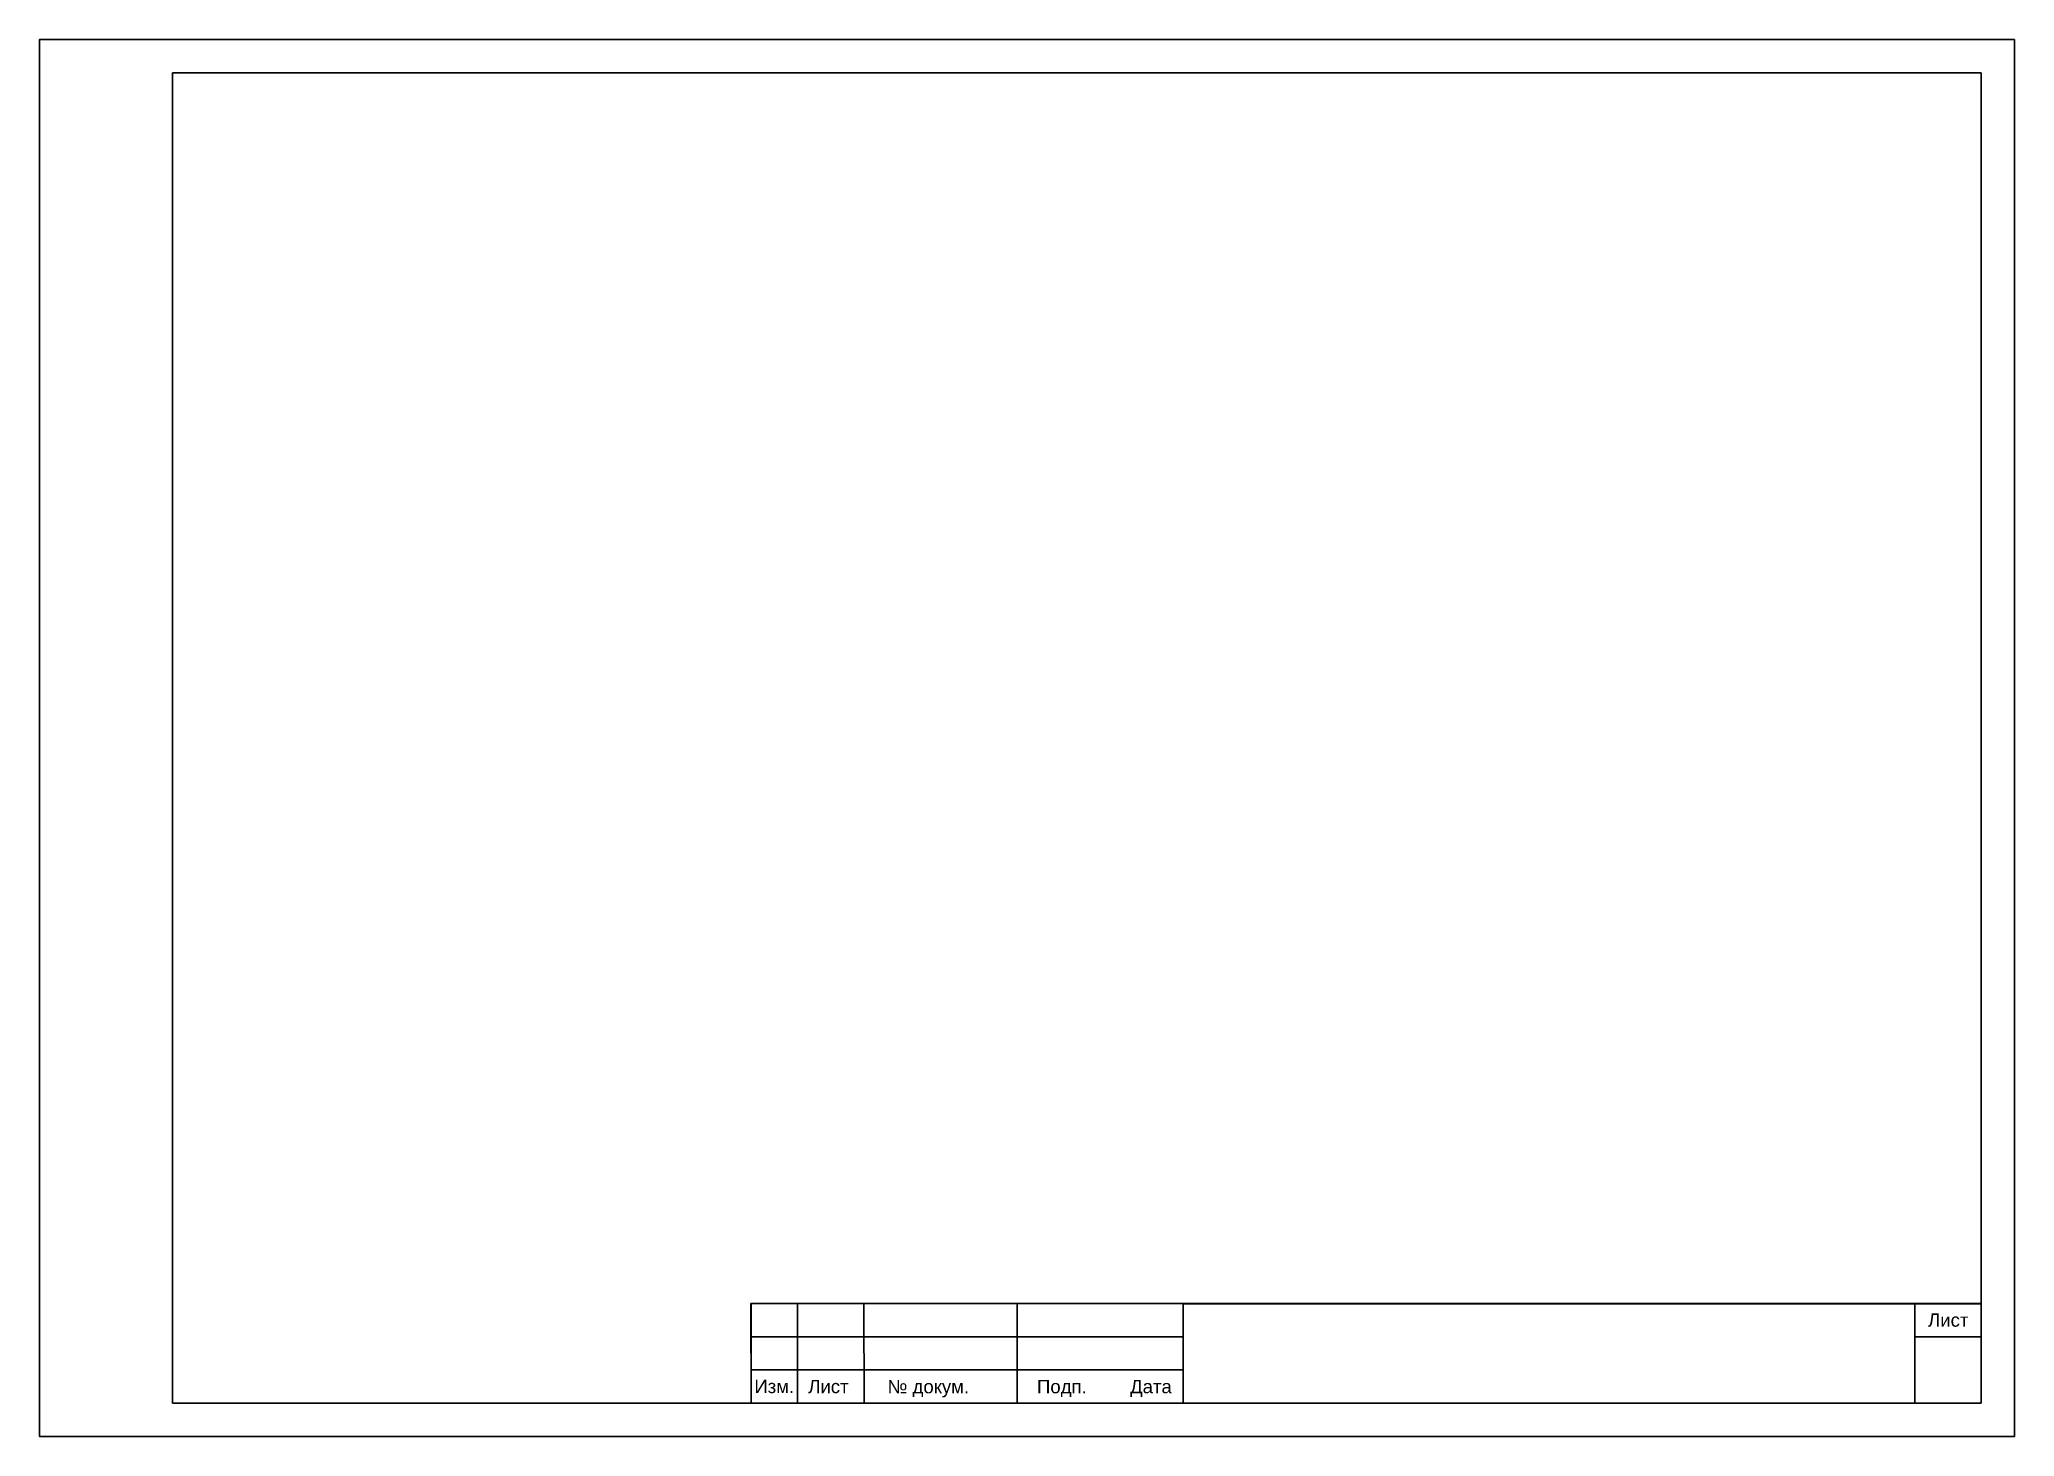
# Model space of a CAD drawing. Header units: millimetres. Extents: x 2144 to 8705, y -937 to 1906.
# Drawn here: x 4422 to 4719, y -458.5 to -248.5 of the extents above; entities that cross this region are included whole.
import ezdxf

# ---------------------------------------------------------------- set-up
doc = ezdxf.new("R2010")
doc.units = ezdxf.units.MM
doc.layers.add('Оформление', color=7, linetype='Continuous', lineweight=30)
doc.styles.get("Standard").update_dxf_attribs({"font": 'arial.ttf'})

msp = doc.modelspace()

# ---------------------------------------------------------------- texts
at = {"layer": 'Оформление'}
for s, p in [('Лист', (4706, -442)), ('Изм.', (4529.5, -451.98)), ('Лист', (4537.6, -451.99)), ('№ докум.', (4549.52, -452.01)), ('Подп.', (4572, -452)), ('Дата', (4586, -452))]:
    msp.add_text(s, height=2, dxfattribs=at).set_placement(p)

# ---------------------------------------------------------------- linework, layer by layer
at = {"layer": 'Оформление'}
for p, q in [((4714, -253.5), (4442, -253.5)), ((4442, -253.5), (4442, -453.5)), ((4714, -453.5), (4714, -253.5)), ((4442, -453.5), (4714, -453.5)), ((4529, -453.5), (4714, -453.5)), ((4529, -453.5), (4714, -453.5)), ((4529, -453.5), (4714, -453.5))]:
    msp.add_line(p, q, dxfattribs=at)
at = {"layer": 'Оформление', "lineweight": 35}
msp.add_line((4594, -438.5), (4714, -438.5), dxfattribs=at)
at = {"layer": 'Оформление'}
for points in [[(4719, -248.5), (4422, -248.5), (4422, -458.5), (4719, -458.5)], [(4529, -453.5), (4546, -453.5), (4545.98, -438.5), (4528.98, -438.5)], [(4529, -443.5), (4594, -443.5), (4594, -438.5), (4529, -438.5)], [(4529, -453.5), (4536, -453.5), (4536, -438.5), (4529, -438.5)], [(4529, -453.5), (4569, -453.5), (4569, -438.5), (4529, -438.5)], [(4714, -453.5), (4704, -453.5), (4704, -438.5), (4714, -438.5)], [(4714, -438.5), (4704, -438.5), (4704, -443.5), (4714, -443.5)], [(4529, -448.5), (4594, -448.5), (4594, -443.5), (4529, -443.5)], [(4529, -453.5), (4594, -453.5), (4594, -448.5), (4529, -448.5)]]:
    msp.add_lwpolyline(points, close=True, dxfattribs=at)

msp.set_redraw_order([(e.dxf.handle, doc.entitydb.next_handle()) for e in msp.query("TEXT MTEXT ATTDEF DIMENSION ARC_DIMENSION")])  # texts and dimensions are drawn at this point

doc.saveas('drawing.dxf')
